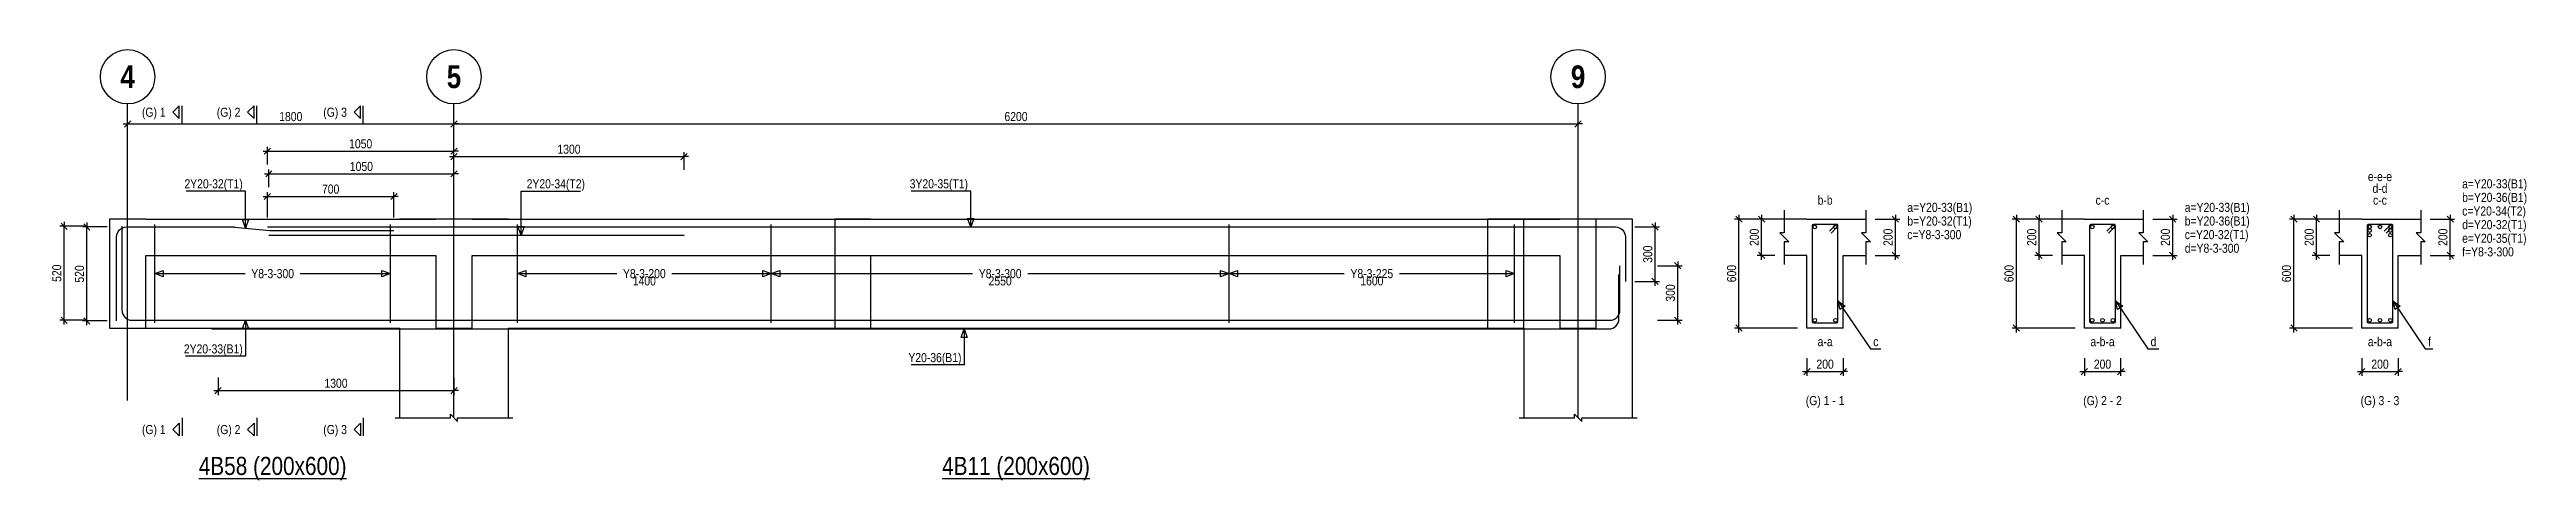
# Model space of a CAD drawing. Extents: x 0 to 206258, y -403073 to 0.
# Drawn here: x 12479 to 39802, y -247244 to -242494 of the extents above; entities that cross this region are included whole.
import ezdxf
from ezdxf.enums import TextEntityAlignment as Align
from ezdxf.lldxf.tags import DXFTag

# ---------------------------------------------------------------- set-up
doc = ezdxf.new("R2010")
doc.units = 0
doc.header["$LTSCALE"] = 1000
for name, color, linetype in [('Axis Circle(Dir 2)', 150, 'Continuous'), ('Axis Label(Dir 1)', 7, 'Continuous'), ('Axis Line(Dir 2)', 150, 'CENTER2'), ('Break Line', 5, 'Continuous'), ('Dimension Line', 5, 'Continuous'), ('Dimension Text', 5, 'Continuous'), ('Front Elevation Line', 40, 'Continuous'), ('Leader Line', 5, 'Continuous'), ('Link Line', 3, 'Continuous'), ('Rebar Label', 6, 'Continuous'), ('Rebar Line', 7, 'Continuous'), ('Section Label', 1, 'Continuous'), ('Section Line', 1, 'Continuous'), ('Top Rebar Label', 6, 'Continuous'), ('Top Rebar Line', 7, 'Continuous')]:
    doc.layers.add(name, color=color, linetype=linetype)
for name, color, linetype, true_color in [('Back Elevation Line', 191, 'HIDDEN2', 0xd4aaff), ('Beam Label(D)', 94, 'Continuous', 0x008100), ('Beam Line(D)', 112, 'Continuous', 0x00bd5e), ('Link Label', 94, 'Continuous', 0x008100)]:
    doc.layers.add(name, color=color, linetype=linetype, true_color=true_color)
doc.styles.add('Axis Label(Dir 1)', font='ARIALNB.TTF', dxfattribs={"height": 250})
doc.styles.add('Beam Label(D)', font='ARIALN.TTF', dxfattribs={"height": 200})
doc.styles.add('Dimension Text', font='ARIALN.TTF', dxfattribs={"height": 100})
doc.styles.add('Link Label', font='ARIALN.TTF', dxfattribs={"height": 100})
doc.styles.add('Rebar Label', font='ARIALN.TTF', dxfattribs={"height": 100})
doc.styles.add('Section Label', font='ARIALN.TTF', dxfattribs={"height": 100})
doc.styles.add('Top Rebar Label', font='ARIALN.TTF', dxfattribs={"height": 100})
tags = doc.linetypes.add('CENTER2', pattern=[1.125, 0.75, -0.125, 0.125, -0.125]).pattern_tags.tags
tags[10:11] = [DXFTag(74, 4), DXFTag(75, 0), DXFTag(340, '0'), DXFTag(46, 0.0), DXFTag(50, 0.0), DXFTag(44, 0.0), DXFTag(45, 0.0)]
tags[8:9] = [DXFTag(74, 4), DXFTag(75, 0), DXFTag(340, '0'), DXFTag(46, 0.0), DXFTag(50, 0.0), DXFTag(44, 0.0), DXFTag(45, 0.0)]
tags[6:7] = [DXFTag(74, 4), DXFTag(75, 0), DXFTag(340, '0'), DXFTag(46, 0.0), DXFTag(50, 0.0), DXFTag(44, 0.0), DXFTag(45, 0.0)]
tags[4:5] = [DXFTag(74, 4), DXFTag(75, 0), DXFTag(340, '0'), DXFTag(46, 0.0), DXFTag(50, 0.0), DXFTag(44, 0.0), DXFTag(45, 0.0)]
tags = doc.linetypes.add('HIDDEN2', pattern=[0.1875, 0.125, -0.0625]).pattern_tags.tags
tags[6:7] = [DXFTag(74, 4), DXFTag(75, 0), DXFTag(340, '0'), DXFTag(46, 0.0), DXFTag(50, 0.0), DXFTag(44, 0.0), DXFTag(45, 0.0)]
tags[4:5] = [DXFTag(74, 4), DXFTag(75, 0), DXFTag(340, '0'), DXFTag(46, 0.0), DXFTag(50, 0.0), DXFTag(44, 0.0), DXFTag(45, 0.0)]
doc.dimstyles.new('BEAM', dxfattribs={"dimtxt": 100, "dimasz": 30, "dimexe": 48.3, "dimexo": 103.5, "dimgap": 30, "dimtad": 1, "dimtoh": 1, "dimdec": 1, "dimlfac": 0.5, "dimdsep": 46, "dimtxsty": 'Dimension Text', "dimblk": 'PCDIM_TICK', "dimcen": 0.09, "dimclrd": 5, "dimclre": 5, "dimclrt": 5, "dimadec": 1, "dimazin": 0, "dimtp": 1, "dimtm": 1, "dimtfac": 1, "dimtdec": 4, "dimtofl": 0, "dimtmove": 0, "dimatfit": 3, "dimfxl": 1, "dimtolj": 1, "dimtzin": 0, "dimarcsym": 0})

msp = doc.modelspace()

# ---------------------------------------------------------------- texts
at = {"layer": 'Axis Label(Dir 1)', "transparency": 33554687, "style": 'Axis Label(Dir 1)'}
for s, p in [('4', (13340.146, -242794.284)), ('5', (16940.146, -242794.284)), ('9', (29340.146, -242794.284))]:
    msp.add_text(s, height=250, dxfattribs=at).set_placement(p, align=Align.MIDDLE_CENTER)
at = {"layer": 'Beam Label(D)', "transparency": 33554687, "style": 'Beam Label(D)'}
for s, p in [('%%U4B58 (200x600)', (14940.146, -246984.284)), ('%%U4B11 (200x600)', (23140.146, -246984.284))]:
    msp.add_text(s, height=200, dxfattribs=at).set_placement(p, align=Align.TOP_CENTER)
at = {"layer": 'Dimension Text', "transparency": 33554687, "style": 'Dimension Text'}
for s, p in [('1400', (19040.146, -244994.284)), ('2550', (22965.146, -244994.284)), ('1600', (27065.145, -244994.284))]:
    msp.add_text(s, height=100, dxfattribs=at).set_placement(p, align=Align.TOP_CENTER)
at = {"layer": 'Link Label', "transparency": 33554687, "style": 'Link Label'}
for s, p in [(' c=Y8-3-300', (32940.147, -244584.284)), (' d=Y8-3-300', (36000.386, -244734.284)), (' f=Y8-3-300', (39060.624, -244774.284)), ('c', (32595.147, -245764.284)), ('d', (35655.386, -245764.284)), ('f', (38715.624, -245764.284))]:
    msp.add_text(s, height=100, dxfattribs=at).set_placement(p)
for s, p in [('Y8-3-300', (14940.146, -244964.284)), ('Y8-3-200', (19040.146, -244964.284)), ('Y8-3-300', (22965.146, -244964.284)), ('Y8-3-225', (27065.145, -244964.284))]:
    msp.add_text(s, height=100, dxfattribs=at).set_placement(p, align=Align.MIDDLE_CENTER)
at = {"layer": 'Rebar Label', "transparency": 33554687, "style": 'Rebar Label'}
for s, p in [('e-e-e', (38185.624, -243974.284)), ('d-d', (38185.624, -244104.284)), ('b-b', (32065.147, -244234.284)), ('c-c', (35125.386, -244234.284)), ('c-c', (38185.624, -244234.284)), ('a-a', (32065.147, -245794.284)), ('a-b-a', (35125.386, -245794.284)), ('a-b-a', (38185.624, -245794.284))]:
    msp.add_text(s, height=100, dxfattribs=at).set_placement(p, align=Align.BOTTOM_CENTER)
for s, p in [(' a=Y20-33(B1)', (39060.624, -244024.284)), (' a=Y20-33(B1)', (32940.147, -244284.284)), (' a=Y20-33(B1)', (36000.386, -244284.284)), (' b=Y20-36(B1)', (39060.624, -244174.284)), (' b=Y20-36(B1)', (36000.386, -244434.284))]:
    msp.add_text(s, height=100, dxfattribs=at).set_placement(p)
for s, p in [(' 2Y20-33(B1)', (14610.146, -245844.284)), (' Y20-36(B1)', (22538.331, -245940.422))]:
    msp.add_text(s, height=100, dxfattribs=at).set_placement(p, align=Align.RIGHT)
at = {"layer": 'Section Label', "transparency": 33554687, "style": 'Section Label'}
for s, p in [('(G) 1', (13759.435, -243184.994)), ('(G) 2', (14584.435, -243184.994)), ('(G) 3', (15759.435, -243184.994)), ('(G) 1', (13759.435, -246683.573)), ('(G) 2', (14584.435, -246683.573)), ('(G) 3', (15759.435, -246683.573))]:
    msp.add_text(s, height=100, dxfattribs=at).set_placement(p, align=Align.MIDDLE_RIGHT)
for s, p in [('(G) 1 - 1', (32065.147, -246444.284)), ('(G) 2 - 2', (35125.386, -246444.284)), ('(G) 3 - 3', (38185.624, -246444.284))]:
    msp.add_text(s, height=100, dxfattribs=at).set_placement(p, align=Align.BOTTOM_CENTER)
at = {"layer": 'Top Rebar Label', "transparency": 33554687, "style": 'Top Rebar Label'}
for s, p in [(' 2Y20-32(T1)', (14610.146, -244024.284)), (' 3Y20-35(T1)', (22610.146, -244024.284))]:
    msp.add_text(s, height=100, dxfattribs=at).set_placement(p, align=Align.RIGHT)
for s, p in [(' 2Y20-34(T2)', (17710.146, -244024.284)), (' c=Y20-34(T2)', (39060.624, -244324.284)), (' b=Y20-32(T1)', (32940.147, -244434.284)), (' c=Y20-32(T1)', (36000.386, -244584.284)), (' d=Y20-32(T1)', (39060.624, -244474.284)), (' e=Y20-35(T1)', (39060.624, -244624.284))]:
    msp.add_text(s, height=100, dxfattribs=at).set_placement(p)

# ---------------------------------------------------------------- blocks, each defined once
blk = doc.blocks.new('PCDIM_TICK')
at = {"layer": 'Dimension Line', "color": 0, "transparency": 33554687}
for p, q in [((1.15, 1.15), (-1.15, -1.15)), ((1.61, 0), (0, 0))]:
    blk.add_line(p, q, dxfattribs=at)
blk = doc.blocks.new('*U3173')
at = {"layer": 'Dimension Line', "color": 5, "true_color": 0x0000ff, "transparency": 16777216}
for p, q in [((14882, -244347), (14882, -244066)), ((14882, -244114), (16278, -244114)), ((16278, -244347), (16278, -244066))]:
    blk.add_line(p, q, dxfattribs=at)
at = {"layer": 'Dimension Line', "color": 5, "true_color": 0x0000ff, "transparency": 16777216, "xscale": 30, "yscale": 30, "rotation": 180.0000000000004}
blk.add_blockref('PCDIM_TICK', (14882, -244114), dxfattribs=at)
at = {"layer": 'Dimension Line', "color": 5, "true_color": 0x0000ff, "transparency": 16777216, "xscale": 30, "yscale": 30}
blk.add_blockref('PCDIM_TICK', (16278, -244114), dxfattribs=at)
at = {"layer": 'Dimension Line', "color": 5, "true_color": 0x0000ff, "transparency": 16777216, "insert": (15580, -244084), "char_height": 100, "width": 180.83, "attachment_point": 8, "style": 'Dimension Text'}
blk.add_mtext('700', dxfattribs=at)
blk = doc.blocks.new('*U3174')
at = {"layer": 'Dimension Line', "color": 5, "true_color": 0x0000ff, "transparency": 16777216}
for p, q in [((14898, -244011), (14898, -243816)), ((14898, -243864), (16940, -243864)), ((16940, -244011), (16940, -243816))]:
    blk.add_line(p, q, dxfattribs=at)
at = {"layer": 'Dimension Line', "color": 5, "true_color": 0x0000ff, "transparency": 16777216, "xscale": 30, "yscale": 30, "rotation": 180.0000000000004}
blk.add_blockref('PCDIM_TICK', (14898, -243864), dxfattribs=at)
at = {"layer": 'Dimension Line', "color": 5, "true_color": 0x0000ff, "transparency": 16777216, "xscale": 30, "yscale": 30}
blk.add_blockref('PCDIM_TICK', (16940, -243864), dxfattribs=at)
at = {"layer": 'Dimension Line', "color": 5, "true_color": 0x0000ff, "transparency": 16777216, "insert": (15919, -243834), "char_height": 100, "width": 238.4, "attachment_point": 8, "style": 'Dimension Text'}
blk.add_mtext('1050', dxfattribs=at)
blk = doc.blocks.new('*U3175')
at = {"layer": 'Dimension Line', "color": 5, "true_color": 0x0000ff, "transparency": 16777216}
for p, q in [((14882, -243761), (14882, -243566)), ((14882, -243614), (16940, -243614)), ((16940, -243761), (16940, -243566))]:
    blk.add_line(p, q, dxfattribs=at)
at = {"layer": 'Dimension Line', "color": 5, "true_color": 0x0000ff, "transparency": 16777216, "xscale": 30, "yscale": 30, "rotation": 180.0000000000004}
blk.add_blockref('PCDIM_TICK', (14882, -243614), dxfattribs=at)
at = {"layer": 'Dimension Line', "color": 5, "true_color": 0x0000ff, "transparency": 16777216, "xscale": 30, "yscale": 30}
blk.add_blockref('PCDIM_TICK', (16940, -243614), dxfattribs=at)
at = {"layer": 'Dimension Line', "color": 5, "true_color": 0x0000ff, "transparency": 16777216, "insert": (15911, -243584), "char_height": 100, "width": 238.4, "attachment_point": 8, "style": 'Dimension Text'}
blk.add_mtext('1050', dxfattribs=at)
blk = doc.blocks.new('*U3176')
at = {"layer": 'Dimension Line', "color": 5, "true_color": 0x0000ff, "transparency": 16777216}
for p, q in [((14338, -246108), (14338, -246303)), ((16940, -246108), (16940, -246303)), ((14338, -246254), (16940, -246254))]:
    blk.add_line(p, q, dxfattribs=at)
at = {"layer": 'Dimension Line', "color": 5, "true_color": 0x0000ff, "transparency": 16777216, "xscale": 30, "yscale": 30, "rotation": 180.0000000000004}
blk.add_blockref('PCDIM_TICK', (14338, -246254), dxfattribs=at)
at = {"layer": 'Dimension Line', "color": 5, "true_color": 0x0000ff, "transparency": 16777216, "xscale": 30, "yscale": 30}
blk.add_blockref('PCDIM_TICK', (16940, -246254), dxfattribs=at)
at = {"layer": 'Dimension Line', "color": 5, "true_color": 0x0000ff, "transparency": 16777216, "insert": (15639, -246224), "char_height": 100, "width": 238.4, "attachment_point": 8, "style": 'Dimension Text'}
blk.add_mtext('1300', dxfattribs=at)
blk = doc.blocks.new('*U3177')
at = {"layer": 'Dimension Line', "color": 5, "true_color": 0x0000ff, "transparency": 16777216}
for p, q in [((13115, -244450), (12842, -244450)), ((12890, -245486), (12890, -244450)), ((13115, -245486), (12842, -245486))]:
    blk.add_line(p, q, dxfattribs=at)
at = {"layer": 'Dimension Line', "color": 5, "true_color": 0x0000ff, "transparency": 16777216, "xscale": 30, "yscale": 30}
for p, rotation in [((12890, -244450), 89.99999999999447), ((12890, -245486), 269.9999999999834)]:
    blk.add_blockref('PCDIM_TICK', p, dxfattribs=dict(at, rotation=rotation))
at = {"layer": 'Dimension Line', "color": 5, "true_color": 0x0000ff, "transparency": 16777216, "insert": (12860, -244968), "char_height": 100, "width": 181.5, "attachment_point": 8, "rotation": 90, "style": 'Dimension Text'}
blk.add_mtext('520', dxfattribs=at)
blk = doc.blocks.new('*U3178')
at = {"layer": 'Dimension Line', "color": 5, "true_color": 0x0000ff, "transparency": 16777216}
for p, q in [((12865, -244442), (12592, -244442)), ((12640, -245478), (12640, -244442)), ((12865, -245478), (12592, -245478))]:
    blk.add_line(p, q, dxfattribs=at)
at = {"layer": 'Dimension Line', "color": 5, "true_color": 0x0000ff, "transparency": 16777216, "xscale": 30, "yscale": 30}
for p, rotation in [((12640, -244442), 89.99999999999447), ((12640, -245478), 269.9999999999834)]:
    blk.add_blockref('PCDIM_TICK', p, dxfattribs=dict(at, rotation=rotation))
at = {"layer": 'Dimension Line', "color": 5, "true_color": 0x0000ff, "transparency": 16777216, "insert": (12610, -244960), "char_height": 100, "width": 181.5, "attachment_point": 8, "rotation": 90, "style": 'Dimension Text'}
blk.add_mtext('520', dxfattribs=at)
blk = doc.blocks.new('*U3179')
at = {"layer": 'Dimension Line', "color": 5, "true_color": 0x0000ff, "transparency": 16777216}
for p, q in [((13340, -243461), (13340, -243266)), ((13340, -243314), (16940, -243314)), ((16940, -243461), (16940, -243266))]:
    blk.add_line(p, q, dxfattribs=at)
at = {"layer": 'Dimension Line', "color": 5, "true_color": 0x0000ff, "transparency": 16777216, "xscale": 30, "yscale": 30, "rotation": 180.0000000000004}
blk.add_blockref('PCDIM_TICK', (13340, -243314), dxfattribs=at)
at = {"layer": 'Dimension Line', "color": 5, "true_color": 0x0000ff, "transparency": 16777216, "xscale": 30, "yscale": 30}
blk.add_blockref('PCDIM_TICK', (16940, -243314), dxfattribs=at)
at = {"layer": 'Dimension Line', "color": 5, "true_color": 0x0000ff, "transparency": 16777216, "insert": (15140, -243284), "char_height": 100, "width": 238.4, "attachment_point": 8, "style": 'Dimension Text'}
blk.add_mtext('1800', dxfattribs=at)
blk = doc.blocks.new('*U3192')
at = {"layer": 'Dimension Line', "color": 5, "true_color": 0x0000ff, "transparency": 16777216}
for p, q in [((16940, -243821), (16940, -243626)), ((16940, -243674), (19478, -243674)), ((19478, -243821), (19478, -243626))]:
    blk.add_line(p, q, dxfattribs=at)
at = {"layer": 'Dimension Line', "color": 5, "true_color": 0x0000ff, "transparency": 16777216, "xscale": 30, "yscale": 30, "rotation": 180.0000000000004}
blk.add_blockref('PCDIM_TICK', (16940, -243674), dxfattribs=at)
at = {"layer": 'Dimension Line', "color": 5, "true_color": 0x0000ff, "transparency": 16777216, "xscale": 30, "yscale": 30}
blk.add_blockref('PCDIM_TICK', (19478, -243674), dxfattribs=at)
at = {"layer": 'Dimension Line', "color": 5, "true_color": 0x0000ff, "transparency": 16777216, "insert": (18209, -243644), "char_height": 100, "width": 238.4, "attachment_point": 8, "style": 'Dimension Text'}
blk.add_mtext('1300', dxfattribs=at)
blk = doc.blocks.new('*U3193')
at = {"layer": 'Dimension Line', "color": 5, "true_color": 0x0000ff, "transparency": 16777216}
for p, q in [((29966, -244450), (30238, -244450)), ((30190, -245050), (30190, -244450)), ((29966, -245050), (30238, -245050))]:
    blk.add_line(p, q, dxfattribs=at)
at = {"layer": 'Dimension Line', "color": 5, "true_color": 0x0000ff, "transparency": 16777216, "xscale": 30, "yscale": 30}
for p, rotation in [((30190, -244450), 89.99999999999447), ((30190, -245050), 269.9999999999834)]:
    blk.add_blockref('PCDIM_TICK', p, dxfattribs=dict(at, rotation=rotation))
at = {"layer": 'Dimension Line', "color": 5, "true_color": 0x0000ff, "transparency": 16777216, "insert": (30160, -244750), "char_height": 100, "width": 181.5, "attachment_point": 8, "rotation": 90, "style": 'Dimension Text'}
blk.add_mtext('300', dxfattribs=at)
blk = doc.blocks.new('*U3194')
at = {"layer": 'Dimension Line', "color": 5, "true_color": 0x0000ff, "transparency": 16777216}
for p, q in [((30216, -244878), (30488, -244878)), ((30440, -245478), (30440, -244878)), ((30216, -245478), (30488, -245478))]:
    blk.add_line(p, q, dxfattribs=at)
at = {"layer": 'Dimension Line', "color": 5, "true_color": 0x0000ff, "transparency": 16777216, "xscale": 30, "yscale": 30}
for p, rotation in [((30440, -244878), 89.99999999999447), ((30440, -245478), 269.9999999999834)]:
    blk.add_blockref('PCDIM_TICK', p, dxfattribs=dict(at, rotation=rotation))
at = {"layer": 'Dimension Line', "color": 5, "true_color": 0x0000ff, "transparency": 16777216, "insert": (30410, -245178), "char_height": 100, "width": 181.5, "attachment_point": 8, "rotation": 90, "style": 'Dimension Text'}
blk.add_mtext('300', dxfattribs=at)
blk = doc.blocks.new('*U3195')
at = {"layer": 'Dimension Line', "color": 5, "true_color": 0x0000ff, "transparency": 16777216}
for p, q in [((16940, -243461), (16940, -243266)), ((16940, -243314), (29340, -243314)), ((29340, -243461), (29340, -243266))]:
    blk.add_line(p, q, dxfattribs=at)
at = {"layer": 'Dimension Line', "color": 5, "true_color": 0x0000ff, "transparency": 16777216, "xscale": 30, "yscale": 30, "rotation": 180.0000000000004}
blk.add_blockref('PCDIM_TICK', (16940, -243314), dxfattribs=at)
at = {"layer": 'Dimension Line', "color": 5, "true_color": 0x0000ff, "transparency": 16777216, "xscale": 30, "yscale": 30}
blk.add_blockref('PCDIM_TICK', (29340, -243314), dxfattribs=at)
at = {"layer": 'Dimension Line', "color": 5, "true_color": 0x0000ff, "transparency": 16777216, "insert": (23140, -243284), "char_height": 100, "width": 246.45, "attachment_point": 8, "style": 'Dimension Text'}
blk.add_mtext('6200', dxfattribs=at)
blk = doc.blocks.new('*U3180')
at = {"layer": 'Dimension Line', "color": 5, "true_color": 0x0000ff, "transparency": 16777216}
for p, q in [((32619, -244364), (32888, -244364)), ((32840, -244764), (32840, -244364)), ((32619, -244764), (32888, -244764))]:
    blk.add_line(p, q, dxfattribs=at)
at = {"layer": 'Dimension Line', "color": 5, "true_color": 0x0000ff, "transparency": 16777216, "xscale": 30, "yscale": 30}
for p, rotation in [((32840, -244364), 89.99999999999447), ((32840, -244764), 269.9999999999834)]:
    blk.add_blockref('PCDIM_TICK', p, dxfattribs=dict(at, rotation=rotation))
at = {"layer": 'Dimension Line', "color": 5, "true_color": 0x0000ff, "transparency": 16777216, "insert": (32810, -244564), "char_height": 100, "width": 182.77, "attachment_point": 8, "rotation": 90, "style": 'Dimension Text'}
blk.add_mtext('200', dxfattribs=at)
blk = doc.blocks.new('*U3181')
at = {"layer": 'Dimension Line', "color": 5, "true_color": 0x0000ff, "transparency": 16777216}
for p, q in [((31512, -244364), (31317, -244364)), ((31365, -244764), (31365, -244364)), ((31512, -244764), (31317, -244764))]:
    blk.add_line(p, q, dxfattribs=at)
at = {"layer": 'Dimension Line', "color": 5, "true_color": 0x0000ff, "transparency": 16777216, "xscale": 30, "yscale": 30}
for p, rotation in [((31365, -244364), 89.99999999999447), ((31365, -244764), 269.9999999999834)]:
    blk.add_blockref('PCDIM_TICK', p, dxfattribs=dict(at, rotation=rotation))
at = {"layer": 'Dimension Line', "color": 5, "true_color": 0x0000ff, "transparency": 16777216, "insert": (31335, -244564), "char_height": 100, "width": 182.77, "attachment_point": 8, "rotation": 90, "style": 'Dimension Text'}
blk.add_mtext('200', dxfattribs=at)
blk = doc.blocks.new('*U3182')
at = {"layer": 'Dimension Line', "color": 5, "true_color": 0x0000ff, "transparency": 16777216}
for p, q in [((31762, -244364), (31067, -244364)), ((31115, -245564), (31115, -244364)), ((31762, -245564), (31067, -245564))]:
    blk.add_line(p, q, dxfattribs=at)
at = {"layer": 'Dimension Line', "color": 5, "true_color": 0x0000ff, "transparency": 16777216, "xscale": 30, "yscale": 30}
for p, rotation in [((31115, -244364), 89.99999999999447), ((31115, -245564), 269.9999999999834)]:
    blk.add_blockref('PCDIM_TICK', p, dxfattribs=dict(at, rotation=rotation))
at = {"layer": 'Dimension Line', "color": 5, "true_color": 0x0000ff, "transparency": 16777216, "insert": (31085, -244964), "char_height": 100, "width": 181.97, "attachment_point": 8, "rotation": 90, "style": 'Dimension Text'}
blk.add_mtext('600', dxfattribs=at)
blk = doc.blocks.new('*U3183')
at = {"layer": 'Dimension Line', "color": 5, "true_color": 0x0000ff, "transparency": 16777216}
for p, q in [((31865, -245898), (31865, -246093)), ((32265, -245898), (32265, -246093)), ((31865, -246044), (32265, -246044))]:
    blk.add_line(p, q, dxfattribs=at)
at = {"layer": 'Dimension Line', "color": 5, "true_color": 0x0000ff, "transparency": 16777216, "xscale": 30, "yscale": 30, "rotation": 180.0000000000004}
blk.add_blockref('PCDIM_TICK', (31865, -246044), dxfattribs=at)
at = {"layer": 'Dimension Line', "color": 5, "true_color": 0x0000ff, "transparency": 16777216, "xscale": 30, "yscale": 30}
blk.add_blockref('PCDIM_TICK', (32265, -246044), dxfattribs=at)
at = {"layer": 'Dimension Line', "color": 5, "true_color": 0x0000ff, "transparency": 16777216, "insert": (32065, -246014), "char_height": 100, "width": 182.77, "attachment_point": 8, "style": 'Dimension Text'}
blk.add_mtext('200', dxfattribs=at)
blk = doc.blocks.new('*U3184')
at = {"layer": 'Dimension Line', "color": 5, "true_color": 0x0000ff, "transparency": 16777216}
for p, q in [((35679, -244364), (35949, -244364)), ((35900, -244764), (35900, -244364)), ((35679, -244764), (35949, -244764))]:
    blk.add_line(p, q, dxfattribs=at)
at = {"layer": 'Dimension Line', "color": 5, "true_color": 0x0000ff, "transparency": 16777216, "xscale": 30, "yscale": 30}
for p, rotation in [((35900, -244364), 89.99999999999447), ((35900, -244764), 269.9999999999834)]:
    blk.add_blockref('PCDIM_TICK', p, dxfattribs=dict(at, rotation=rotation))
at = {"layer": 'Dimension Line', "color": 5, "true_color": 0x0000ff, "transparency": 16777216, "insert": (35870, -244564), "char_height": 100, "width": 182.77, "attachment_point": 8, "rotation": 90, "style": 'Dimension Text'}
blk.add_mtext('200', dxfattribs=at)
blk = doc.blocks.new('*U3185')
at = {"layer": 'Dimension Line', "color": 5, "true_color": 0x0000ff, "transparency": 16777216}
for p, q in [((34572, -244364), (34377, -244364)), ((34425, -244764), (34425, -244364)), ((34572, -244764), (34377, -244764))]:
    blk.add_line(p, q, dxfattribs=at)
at = {"layer": 'Dimension Line', "color": 5, "true_color": 0x0000ff, "transparency": 16777216, "xscale": 30, "yscale": 30}
for p, rotation in [((34425, -244364), 89.99999999999447), ((34425, -244764), 269.9999999999834)]:
    blk.add_blockref('PCDIM_TICK', p, dxfattribs=dict(at, rotation=rotation))
at = {"layer": 'Dimension Line', "color": 5, "true_color": 0x0000ff, "transparency": 16777216, "insert": (34395, -244564), "char_height": 100, "width": 182.77, "attachment_point": 8, "rotation": 90, "style": 'Dimension Text'}
blk.add_mtext('200', dxfattribs=at)
blk = doc.blocks.new('*U3186')
at = {"layer": 'Dimension Line', "color": 5, "true_color": 0x0000ff, "transparency": 16777216}
for p, q in [((34822, -244364), (34127, -244364)), ((34175, -245564), (34175, -244364)), ((34822, -245564), (34127, -245564))]:
    blk.add_line(p, q, dxfattribs=at)
at = {"layer": 'Dimension Line', "color": 5, "true_color": 0x0000ff, "transparency": 16777216, "xscale": 30, "yscale": 30}
for p, rotation in [((34175, -244364), 89.99999999999447), ((34175, -245564), 269.9999999999834)]:
    blk.add_blockref('PCDIM_TICK', p, dxfattribs=dict(at, rotation=rotation))
at = {"layer": 'Dimension Line', "color": 5, "true_color": 0x0000ff, "transparency": 16777216, "insert": (34145, -244964), "char_height": 100, "width": 181.97, "attachment_point": 8, "rotation": 90, "style": 'Dimension Text'}
blk.add_mtext('600', dxfattribs=at)
blk = doc.blocks.new('*U3187')
at = {"layer": 'Dimension Line', "color": 5, "true_color": 0x0000ff, "transparency": 16777216}
for p, q in [((34925, -245898), (34925, -246093)), ((35325, -245898), (35325, -246093)), ((34925, -246044), (35325, -246044))]:
    blk.add_line(p, q, dxfattribs=at)
at = {"layer": 'Dimension Line', "color": 5, "true_color": 0x0000ff, "transparency": 16777216, "xscale": 30, "yscale": 30, "rotation": 180.0000000000004}
blk.add_blockref('PCDIM_TICK', (34925, -246044), dxfattribs=at)
at = {"layer": 'Dimension Line', "color": 5, "true_color": 0x0000ff, "transparency": 16777216, "xscale": 30, "yscale": 30}
blk.add_blockref('PCDIM_TICK', (35325, -246044), dxfattribs=at)
at = {"layer": 'Dimension Line', "color": 5, "true_color": 0x0000ff, "transparency": 16777216, "insert": (35125, -246014), "char_height": 100, "width": 182.77, "attachment_point": 8, "style": 'Dimension Text'}
blk.add_mtext('200', dxfattribs=at)
blk = doc.blocks.new('*U3188')
at = {"layer": 'Dimension Line', "color": 5, "true_color": 0x0000ff, "transparency": 16777216}
for p, q in [((38739, -244364), (39009, -244364)), ((38961, -244764), (38961, -244364)), ((38739, -244764), (39009, -244764))]:
    blk.add_line(p, q, dxfattribs=at)
at = {"layer": 'Dimension Line', "color": 5, "true_color": 0x0000ff, "transparency": 16777216, "xscale": 30, "yscale": 30}
for p, rotation in [((38961, -244364), 89.99999999999447), ((38961, -244764), 269.9999999999834)]:
    blk.add_blockref('PCDIM_TICK', p, dxfattribs=dict(at, rotation=rotation))
at = {"layer": 'Dimension Line', "color": 5, "true_color": 0x0000ff, "transparency": 16777216, "insert": (38931, -244564), "char_height": 100, "width": 182.77, "attachment_point": 8, "rotation": 90, "style": 'Dimension Text'}
blk.add_mtext('200', dxfattribs=at)
blk = doc.blocks.new('*U3189')
at = {"layer": 'Dimension Line', "color": 5, "true_color": 0x0000ff, "transparency": 16777216}
for p, q in [((37632, -244364), (37437, -244364)), ((37486, -244764), (37486, -244364)), ((37632, -244764), (37437, -244764))]:
    blk.add_line(p, q, dxfattribs=at)
at = {"layer": 'Dimension Line', "color": 5, "true_color": 0x0000ff, "transparency": 16777216, "xscale": 30, "yscale": 30}
for p, rotation in [((37486, -244364), 89.99999999999447), ((37486, -244764), 269.9999999999834)]:
    blk.add_blockref('PCDIM_TICK', p, dxfattribs=dict(at, rotation=rotation))
at = {"layer": 'Dimension Line', "color": 5, "true_color": 0x0000ff, "transparency": 16777216, "insert": (37456, -244564), "char_height": 100, "width": 182.77, "attachment_point": 8, "rotation": 90, "style": 'Dimension Text'}
blk.add_mtext('200', dxfattribs=at)
blk = doc.blocks.new('*U3190')
at = {"layer": 'Dimension Line', "color": 5, "true_color": 0x0000ff, "transparency": 16777216}
for p, q in [((37882, -244364), (37187, -244364)), ((37236, -245564), (37236, -244364)), ((37882, -245564), (37187, -245564))]:
    blk.add_line(p, q, dxfattribs=at)
at = {"layer": 'Dimension Line', "color": 5, "true_color": 0x0000ff, "transparency": 16777216, "xscale": 30, "yscale": 30}
for p, rotation in [((37236, -244364), 89.99999999999447), ((37236, -245564), 269.9999999999834)]:
    blk.add_blockref('PCDIM_TICK', p, dxfattribs=dict(at, rotation=rotation))
at = {"layer": 'Dimension Line', "color": 5, "true_color": 0x0000ff, "transparency": 16777216, "insert": (37206, -244964), "char_height": 100, "width": 181.97, "attachment_point": 8, "rotation": 90, "style": 'Dimension Text'}
blk.add_mtext('600', dxfattribs=at)
blk = doc.blocks.new('*U3191')
at = {"layer": 'Dimension Line', "color": 5, "true_color": 0x0000ff, "transparency": 16777216}
for p, q in [((37986, -245898), (37986, -246093)), ((38386, -245898), (38386, -246093)), ((37986, -246044), (38386, -246044))]:
    blk.add_line(p, q, dxfattribs=at)
at = {"layer": 'Dimension Line', "color": 5, "true_color": 0x0000ff, "transparency": 16777216, "xscale": 30, "yscale": 30, "rotation": 180.0000000000004}
blk.add_blockref('PCDIM_TICK', (37986, -246044), dxfattribs=at)
at = {"layer": 'Dimension Line', "color": 5, "true_color": 0x0000ff, "transparency": 16777216, "xscale": 30, "yscale": 30}
blk.add_blockref('PCDIM_TICK', (38386, -246044), dxfattribs=at)
at = {"layer": 'Dimension Line', "color": 5, "true_color": 0x0000ff, "transparency": 16777216, "insert": (38186, -246014), "char_height": 100, "width": 182.77, "attachment_point": 8, "style": 'Dimension Text'}
blk.add_mtext('200', dxfattribs=at)

# ---------------------------------------------------------------- dimensions: what is measured, and where the dimension line sits
at = {"layer": 'Dimension Line', "transparency": 33554687}
for base, p1, p2, text, picture, middle in [((15140.146, -243314.284), (13340.146, -243564.284), (16940.146, -243564.284), '1800', '*U3179', (15140.146, -243314.284)), ((23140.146, -243314.284), (16940.146, -243564.284), (29340.146, -243564.284), '6200', '*U3195', (23140.146, -243314.284)), ((15911.146, -243614.284), (14882.147, -243864.284), (16940.146, -243864.284), '1050', '*U3175', (15911.146, -243614.284)), ((15919.146, -243864.284), (14898.146, -244114.284), (16940.146, -244114.284), '1050', '*U3174', (15919.146, -243864.284)), ((18209.146, -243674.284), (16940.146, -243924.284), (19478.146, -243924.284), '1300', '*U3192', (18209.146, -243674.284)), ((15580.146, -244114.284), (14882.147, -244450.284), (16278.146, -244450.284), '700', '*U3173', (15580.146, -244114.284)), ((32065.147, -246044.284), (31865.147, -245794.284), (32265.147, -245794.284), '200', '*U3183', (32065.147, -246044.284)), ((35125.386, -246044.284), (34925.386, -245794.284), (35325.386, -245794.284), '200', '*U3187', (35125.386, -246044.284)), ((38185.624, -246044.284), (37985.624, -245794.284), (38385.624, -245794.284), '200', '*U3191', (38185.624, -246044.284)), ((15639.146, -246254.284), (14338.146, -246004.284), (16940.146, -246004.284), '1300', '*U3176', (15639.146, -246254.284))]:
    dim = msp.add_linear_dim(base=base, p1=p1, p2=p2, text=text, dimstyle='BEAM', override={"dimscale": 1, "dimtxt": 100, "dimasz": 30, "dimexe": 48.3, "dimexo": 103.5, "dimgap": 30, "dimtad": 1, "dimtih": 0, "dimdec": 1, "dimlfac": 0.5, "dimzin": 8, "dimlunit": 2, "dimpost": '', "dimtxsty": 'Dimension Text', "dimblk": 'PCDIM_TICK', "dimse1": 0, "dimse2": 0, "dimsd2": 0, "dimclrd": 5, "dimclre": 5, "dimclrt": 5, "dimaunit": 0, "dimadec": 1, "dimazin": 0, "dimtol": 0, "dimtp": 1, "dimtm": 1, "dimtmove": 0}, dxfattribs=at)
    dim.commit()
    dim.dimension.update_dxf_attribs({"geometry": picture, "text_midpoint": middle})
for base, p1, p2, angle, text, picture, middle in [((12640.146, -244960.284), (12968.146, -245478.284), (12968.146, -244442.284), 90, '520', '*U3178', (12640.146, -244960.284)), ((12890.146, -244968.284), (13218.146, -245486.284), (13218.146, -244450.284), 90, '520', '*U3177', (12890.146, -244968.284)), ((30190.147, -244750.284), (29862.147, -245050.284), (29862.147, -244450.284), 90, '300', '*U3193', (30190.147, -244750.284)), ((31115.147, -244964.284), (31865.147, -245564.284), (31865.147, -244364.284), 90, '600', '*U3182', (31115.147, -244964.284)), ((31365.147, -244564.284), (31615.147, -244764.284), (31615.147, -244364.284), 90, '200', '*U3181', (31365.147, -244564.284)), ((32840.147, -244564.284), (32515.147, -244764.284), (32515.147, -244364.284), 90, '200', '*U3180', (32840.147, -244564.284)), ((34175.386, -244964.284), (34925.386, -245564.284), (34925.386, -244364.284), 90, '600', '*U3186', (34175.386, -244964.284)), ((34425.386, -244564.284), (34675.386, -244764.284), (34675.386, -244364.284), 90, '200', '*U3185', (34425.386, -244564.284)), ((35900.386, -244564.284), (35575.386, -244764.284), (35575.386, -244364.284), 90, '200', '*U3184', (35900.386, -244564.284)), ((37235.624, -244964.284), (37985.624, -245564.284), (37985.624, -244364.284), 90, '600', '*U3190', (37235.624, -244964.284)), ((37485.624, -244564.284), (37735.624, -244764.284), (37735.624, -244364.284), 90, '200', '*U3189', (37485.624, -244564.284)), ((38960.624, -244564.284), (38635.624, -244764.284), (38635.624, -244364.284), 90, '200', '*U3188', (38960.624, -244564.284)), ((30440.147, -245178.283), (30112.147, -245478.283), (30112.147, -244878.283), 90.0000489, '300', '*U3194', (30440.147, -245178.283))]:
    dim = msp.add_linear_dim(base=base, p1=p1, p2=p2, angle=angle, text=text, dimstyle='BEAM', override={"dimscale": 1, "dimtxt": 100, "dimasz": 30, "dimexe": 48.3, "dimexo": 103.5, "dimgap": 30, "dimtad": 1, "dimtih": 0, "dimdec": 1, "dimlfac": 0.5, "dimzin": 8, "dimlunit": 2, "dimpost": '', "dimtxsty": 'Dimension Text', "dimblk": 'PCDIM_TICK', "dimse1": 0, "dimse2": 0, "dimsd2": 0, "dimclrd": 5, "dimclre": 5, "dimclrt": 5, "dimaunit": 0, "dimadec": 1, "dimazin": 0, "dimtol": 0, "dimtp": 1, "dimtm": 1, "dimtmove": 0}, dxfattribs=at)
    dim.commit()
    dim.dimension.update_dxf_attribs({"geometry": picture, "text_midpoint": middle})

# ---------------------------------------------------------------- linework, layer by layer
at = {"layer": 'Axis Circle(Dir 2)', "transparency": 33554687}
for centre in [(13340.146, -242794.284), (16940.146, -242794.284), (29340.146, -242794.284)]:
    msp.add_circle(centre, 300, dxfattribs=at)
at = {"layer": 'Axis Line(Dir 2)', "transparency": 33554687}
for points in [[(13340.146, -246364.284), (13340.146, -243094.284)], [(16940.146, -246554.284), (16940.146, -243094.284)], [(29340.146, -246554.284), (29340.146, -243094.284)]]:
    msp.add_lwpolyline(points, dxfattribs=at)
at = {"layer": 'Back Elevation Line', "transparency": 33554687}
for points in [[(13540.146, -244364.284), (13140.146, -244364.284)], [(13140.146, -244364.284), (13140.146, -245564.284)], [(13540.146, -244364.284), (16740.146, -244364.284)], [(17140.146, -244364.284), (16740.146, -244364.284)], [(17140.146, -244364.284), (21140.146, -244364.284)], [(21540.146, -244364.284), (21140.146, -244364.284)], [(21140.146, -244364.284), (21140.146, -245564.284)], [(21540.146, -244364.284), (29140.146, -244364.284)], [(21540.146, -244364.284), (28340.146, -244364.284), (28340.146, -244764.284)], [(29540.146, -244364.284), (29140.146, -244364.284)], [(29540.146, -245564.284), (29540.146, -244364.284)], [(13540.146, -245564.284), (13540.146, -244764.284)], [(13540.146, -244764.284), (16740.146, -244764.284)], [(16740.146, -244764.284), (16740.146, -245564.284)], [(17140.146, -245564.284), (17140.146, -244764.284)], [(17140.146, -244764.284), (21140.146, -244764.284)], [(21540.146, -245564.284), (21540.146, -244764.284)], [(21540.146, -244764.284), (29140.146, -244764.284)], [(21540.146, -244764.284), (28340.146, -244764.284)], [(29140.146, -244764.284), (29140.146, -245564.284)], [(13140.146, -245564.284), (13540.146, -245564.284)], [(16740.146, -245564.284), (17140.146, -245564.284)], [(21140.146, -245564.284), (21540.146, -245564.284)], [(29140.146, -245564.284), (29540.146, -245564.284)]]:
    msp.add_lwpolyline(points, dxfattribs=at)
at = {"layer": 'Beam Line(D)', "transparency": 33554687}
for points in [[(13140.146, -244364.284), (13140.146, -245564.284)], [(13540.146, -244364.284), (13140.146, -244364.284)], [(13540.146, -244364.284), (16340.146, -244364.284)], [(17540.146, -244364.284), (16340.146, -244364.284)], [(17540.146, -244364.284), (28740.146, -244364.284)], [(29940.146, -244364.284), (28740.146, -244364.284)], [(29940.146, -246554.284), (29940.146, -244364.284)], [(31865.147, -244364.284), (31615.147, -244364.284)], [(31865.147, -244364.284), (32265.147, -244364.284)], [(31865.147, -244364.284), (31865.147, -244364.284)], [(32265.147, -244364.284), (32265.147, -244364.284)], [(32265.147, -244364.284), (32515.147, -244364.284)], [(34925.386, -244364.284), (34675.386, -244364.284)], [(34925.386, -244364.284), (35325.386, -244364.284)], [(34925.386, -244364.284), (34925.386, -244364.284)], [(35325.386, -244364.284), (35325.386, -244364.284)], [(35325.386, -244364.284), (35575.386, -244364.284)], [(37985.624, -244364.284), (37735.624, -244364.284)], [(37985.624, -244364.284), (38385.624, -244364.284)], [(37985.624, -244364.284), (37985.624, -244364.284)], [(38385.624, -244364.284), (38385.624, -244364.284)], [(38385.624, -244364.284), (38635.624, -244364.284)], [(32265.147, -245564.284), (31865.147, -245564.284), (31865.147, -244764.284), (31615.147, -244764.284)], [(32265.147, -245564.284), (32265.147, -244764.284), (32515.147, -244764.284)], [(35325.386, -245564.284), (34925.386, -245564.284), (34925.386, -244764.284), (34675.386, -244764.284)], [(35325.386, -245564.284), (35325.386, -244764.284), (35575.386, -244764.284)], [(38385.624, -245564.284), (37985.624, -245564.284), (37985.624, -244764.284), (37735.624, -244764.284)], [(38385.624, -245564.284), (38385.624, -244764.284), (38635.624, -244764.284)], [(13140.146, -245564.284), (13540.146, -245564.284)], [(13540.146, -245564.284), (16340.146, -245564.284)], [(16340.146, -245564.284), (16340.146, -246554.284)], [(17540.146, -246554.284), (17540.146, -245564.284)], [(17540.146, -245564.284), (28740.145, -245564.284)], [(28740.145, -245564.284), (28740.145, -246554.284)]]:
    msp.add_lwpolyline(points, dxfattribs=at)
at = {"layer": 'Break Line', "transparency": 33554687}
for points in [[(31615.147, -244264.284), (31615.147, -244514.284), (31565.147, -244514.284), (31665.147, -244614.284), (31615.147, -244614.284), (31615.147, -244864.284)], [(32515.147, -244264.284), (32515.147, -244514.284), (32465.147, -244514.284), (32565.147, -244614.284), (32515.147, -244614.284), (32515.147, -244864.284)], [(34675.386, -244264.284), (34675.386, -244514.284), (34625.386, -244514.284), (34725.386, -244614.284), (34675.386, -244614.284), (34675.386, -244864.284)], [(35575.386, -244264.284), (35575.386, -244514.284), (35525.386, -244514.284), (35625.386, -244614.284), (35575.386, -244614.284), (35575.386, -244864.284)], [(37735.624, -244264.284), (37735.624, -244514.284), (37685.624, -244514.284), (37785.624, -244614.284), (37735.624, -244614.284), (37735.624, -244864.284)], [(38635.624, -244264.284), (38635.624, -244514.284), (38585.624, -244514.284), (38685.624, -244614.284), (38635.624, -244614.284), (38635.624, -244864.284)], [(16290.146, -246554.284), (16900.146, -246554.284), (16900.146, -246514.284), (16980.146, -246594.284), (16980.146, -246554.284), (17590.146, -246554.284)], [(28690.145, -246554.284), (29300.146, -246554.284), (29300.146, -246514.284), (29380.146, -246594.284), (29380.146, -246554.284), (29990.146, -246554.284)]]:
    msp.add_lwpolyline(points, dxfattribs=at)
at = {"layer": 'Front Elevation Line', "transparency": 33554687}
for points in [[(13540.146, -244364.284), (13140.146, -244364.284)], [(13140.146, -244364.284), (13140.146, -245564.284)], [(13540.146, -244364.284), (16740.146, -244364.284)], [(17140.146, -244364.284), (16740.146, -244364.284)], [(17140.146, -244364.284), (28340.146, -244364.284)], [(28740.146, -244364.284), (28340.146, -244364.284)], [(28740.146, -245564.284), (28740.146, -244364.284)], [(13540.146, -245564.284), (13540.146, -244764.284)], [(13540.146, -244764.284), (16740.146, -244764.284)], [(16740.146, -244764.284), (16740.146, -245564.284)], [(17140.146, -245564.284), (17140.146, -244764.284)], [(17140.146, -244764.284), (28340.146, -244764.284)], [(28340.146, -244764.284), (28340.146, -245564.284)], [(13140.146, -245564.284), (13540.146, -245564.284)], [(16740.146, -245564.284), (17140.146, -245564.284)], [(28340.146, -245564.284), (28740.146, -245564.284)]]:
    msp.add_lwpolyline(points, dxfattribs=at)
at = {"layer": 'Leader Line', "transparency": 33554687}
for points in [[(14640.146, -244462.884), (14640.146, -244054.284), (13985.155, -244054.284)], [(17680.145, -244540.284), (17680.146, -244054.284), (18335.137, -244054.284)], [(22640.146, -244450.284), (22640.146, -244054.284), (21985.155, -244054.284)], [(14605.944, -244368.914), (14674.348, -244368.914), (14640.146, -244462.884), (14605.944, -244368.914)], [(17645.943, -244446.314), (17714.347, -244446.314), (17680.145, -244540.284), (17645.943, -244446.314)], [(22605.944, -244356.314), (22674.348, -244356.314), (22640.146, -244450.284), (22605.944, -244356.314)], [(13640.146, -244964.284), (13734.115, -244930.082), (13734.115, -244998.486), (13640.146, -244964.284), (14635.502, -244964.284)], [(15244.79, -244964.284), (16240.146, -244964.284), (16146.177, -244998.486), (16146.177, -244930.082), (16240.146, -244964.284)], [(17640.145, -244964.284), (17734.115, -244930.082), (17734.115, -244998.486), (17640.145, -244964.284), (18735.502, -244964.284)], [(19344.79, -244964.284), (20440.146, -244964.284), (20346.176, -244998.486), (20346.176, -244930.082), (20440.146, -244964.284)], [(20440.146, -244964.284), (20534.115, -244930.082), (20534.115, -244998.486), (20440.146, -244964.284), (22660.502, -244964.284)], [(23269.79, -244964.284), (25490.145, -244964.284), (25396.176, -244998.486), (25396.176, -244930.082), (25490.145, -244964.284)], [(25490.145, -244964.284), (25584.115, -244930.082), (25584.115, -244998.486), (25490.145, -244964.284), (26760.501, -244964.284)], [(27369.789, -244964.284), (28640.145, -244964.284), (28546.176, -244998.486), (28546.176, -244930.082), (28640.145, -244964.284)], [(32288.088, -245323.01), (32231.404, -245361.298), (32207.148, -245264.285), (32288.088, -245323.01)], [(32207.148, -245264.285), (32565.147, -245794.284), (32678.276, -245794.284)], [(35348.327, -245323.009), (35291.643, -245361.298), (35267.386, -245264.284), (35348.327, -245323.009)], [(35267.386, -245264.284), (35625.386, -245794.284), (35746.197, -245794.284)], [(38408.565, -245323.009), (38351.881, -245361.297), (38327.624, -245264.284), (38408.565, -245323.009)], [(38327.624, -245264.284), (38685.624, -245794.284), (38768.22, -245794.284)], [(14640.146, -245478.284), (14640.146, -245874.284), (13977.472, -245874.284)], [(14674.348, -245572.253), (14605.944, -245572.253), (14640.146, -245478.284), (14674.348, -245572.253)], [(22568.33, -245574.422), (22568.331, -245970.422), (21982.024, -245970.422)], [(22602.533, -245668.391), (22534.129, -245668.391), (22568.33, -245574.422), (22602.533, -245668.391)]]:
    msp.add_lwpolyline(points, dxfattribs=at)
at = {"layer": 'Link Line', "transparency": 33554687}
for p, q in [((13640.146, -245506.284), (13640.146, -244422.284)), ((16240.146, -245506.284), (16240.146, -244422.284)), ((17640.145, -245506.284), (17640.145, -244422.284)), ((20440.146, -245506.284), (20440.146, -244422.284)), ((25490.145, -245506.284), (25490.145, -244422.284)), ((28640.145, -245506.284), (28640.145, -244422.284))]:
    msp.add_line(p, q, dxfattribs=at)
for points in [[(32132.336, -244516.894), (32203.047, -244446.183, 0.668178638), (32193.147, -244422.284), (31937.147, -244422.284, 0.414213562), (31923.147, -244436.284), (31923.147, -245492.284, 0.414213562), (31937.147, -245506.284), (32193.147, -245506.284, 0.414213562), (32207.147, -245492.284), (32207.147, -244436.284, 0.668178638), (32183.248, -244426.384), (32112.537, -244497.095)], [(35192.574, -244516.894), (35263.285, -244446.183, 0.668178638), (35253.386, -244422.284), (34997.386, -244422.284, 0.414213562), (34983.386, -244436.284), (34983.386, -245492.284, 0.414213562), (34997.386, -245506.284), (35253.386, -245506.284, 0.414213562), (35267.386, -245492.284), (35267.386, -244436.284, 0.668178638), (35243.486, -244426.384), (35172.775, -244497.095)], [(38252.813, -244516.894), (38323.524, -244446.183, 0.668178638), (38313.624, -244422.284), (38057.624, -244422.284, 0.414213562), (38043.624, -244436.284), (38043.624, -245492.284, 0.414213562), (38057.624, -245506.284), (38313.624, -245506.284, 0.414213562), (38327.624, -245492.284), (38327.624, -244436.284, 0.668178638), (38303.725, -244426.384), (38233.014, -244497.095)]]:
    msp.add_lwpolyline(points, format="xyb", dxfattribs=at)
at = {"layer": 'Rebar Line', "transparency": 33554687}
for points in [[(13278.146, -244442.284), (13278.146, -245368.328, 0.414213562), (13388.102, -245478.284), (29692.191, -245478.284, 0.414213813), (29802.147, -245368.328), (29802.147, -244878.284)], [(14266.33, -245574.422), (29680.376, -245574.422, 0.414213813), (29790.332, -245464.466), (29790.331, -244974.422)]]:
    msp.add_lwpolyline(points, format="xyb", dxfattribs=at)
for centre in [(31951.147, -244450.284), (32179.147, -244450.284), (35011.386, -244450.284), (35239.386, -244450.284), (38071.624, -244450.284), (38071.624, -244490.284), (38071.624, -244540.284), (38185.624, -244450.284), (38299.624, -244450.284), (38299.624, -244490.284), (38299.624, -244540.284), (31951.147, -245478.284), (32179.147, -245478.284), (35011.386, -245478.284), (35125.386, -245478.284), (35239.386, -245478.284), (38071.624, -245478.284), (38185.624, -245478.284), (38299.624, -245478.284)]:
    msp.add_circle(centre, 20, dxfattribs=at)
at = {"layer": 'Section Line', "transparency": 33554687}
for points in [[(13910.146, -243114.284), (13839.435, -243184.994), (13910.146, -243255.705), (13910.146, -243114.284)], [(13940.146, -243314.284), (13940.146, -243114.284)], [(14735.146, -243114.284), (14664.435, -243184.994), (14735.146, -243255.705), (14735.146, -243114.284)], [(14765.146, -243314.284), (14765.146, -243114.284)], [(15910.146, -243114.284), (15839.435, -243184.994), (15910.146, -243255.705), (15910.146, -243114.284)], [(15940.146, -243314.284), (15940.146, -243114.284)], [(13910.146, -246754.284), (13910.146, -246754.284), (13839.435, -246683.573), (13910.146, -246612.862), (13910.146, -246754.284)], [(13940.146, -246554.284), (13940.146, -246754.284)], [(14735.146, -246754.284), (14735.146, -246754.284), (14664.435, -246683.573), (14735.146, -246612.862), (14735.146, -246754.284)], [(14765.146, -246554.284), (14765.146, -246754.284)], [(15910.146, -246754.284), (15910.146, -246754.284), (15839.435, -246683.573), (15910.146, -246612.862), (15910.146, -246754.284)], [(15940.146, -246554.284), (15940.146, -246754.284)]]:
    msp.add_lwpolyline(points, dxfattribs=at)
at = {"layer": 'Top Rebar Line', "transparency": 33554687}
for points in [[(13218.146, -245486.284), (13218.146, -244560.239, -0.414213562), (13328.102, -244450.284), (14508.662, -244450.284, -0.024922321), (14519.603, -244450.829), (14908.689, -244489.738, 0.024922321), (14919.63, -244490.284), (16278.146, -244490.284)], [(14882.147, -244450.284), (29752.191, -244450.284, -0.414213562), (29862.147, -244560.239), (29862.147, -245050.284)]]:
    msp.add_lwpolyline(points, format="xyb", dxfattribs=at)
msp.add_lwpolyline([(14898.146, -244540.284), (19478.146, -244540.284)], dxfattribs=at)

msp.set_redraw_order([(e.dxf.handle, doc.entitydb.next_handle()) for e in msp.query("TEXT MTEXT ATTDEF DIMENSION ARC_DIMENSION")])  # texts and dimensions are drawn at this point

doc.saveas('drawing.dxf')
